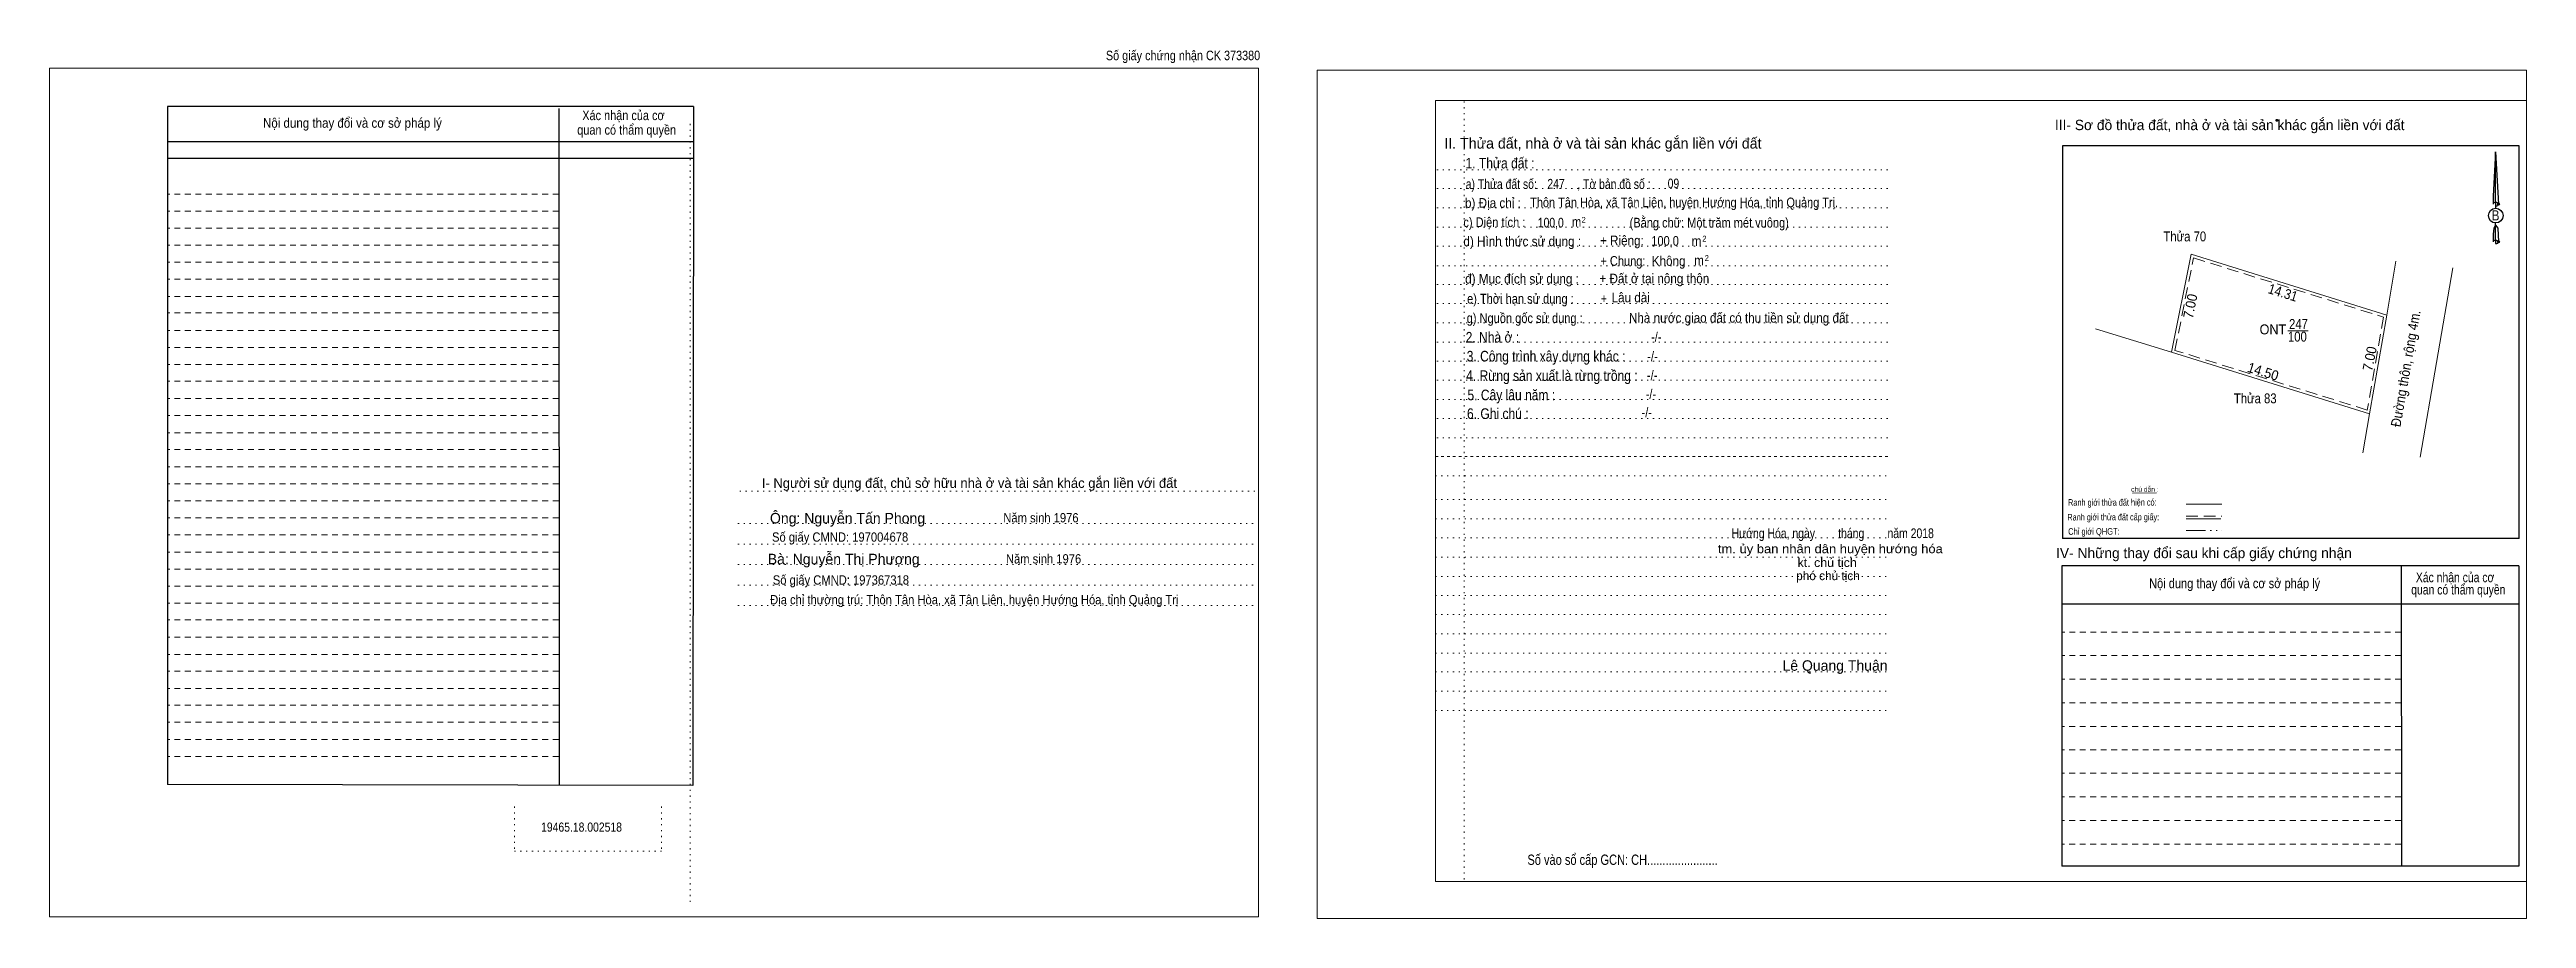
# Model space of a CAD drawing. Header units: metres. Extents: x 548189 to 548702, y 1837613 to 1837936.
# Drawn here: x 548189.2 to 548501, y 1837827 to 1837936.4 of the extents above; entities that cross this region are included whole.
import ezdxf
from ezdxf.enums import TextEntityAlignment as Align

# ---------------------------------------------------------------- set-up
doc = ezdxf.new("R2010")
doc.units = ezdxf.units.M
doc.header["$LTSCALE"] = 0.49
doc.header["$PDMODE"] = 32
doc.header["$PDSIZE"] = 0.245
for name, pattern in [('DASH_DOUBLE_DOT', [9.2, 5, -1.2, 0.3, -1.2, 0.3, -1.2]), ('DOTTED', [1.5, 0.3, -1.2]), ('MEDIUM_DASHED', [4.5, 3, -1.5]), ('SHORT_DASHED', [2.7, 1.5, -1.2])]:
    doc.linetypes.add(name, pattern=pattern)
for name, color, linetype, lineweight in [('1', 7, 'DOTTED', 13), ('18', 7, 'Continuous', 25), ('28', 7, 'SHORT_DASHED', 13), ('42', 7, 'Continuous', 13), ('55', 7, 'Continuous', 13), ('6', 7, 'Continuous', 13)]:
    doc.layers.add(name, color=color, linetype=linetype, lineweight=lineweight)
doc.layers.add('40', color=7, linetype='Continuous')

msp = doc.modelspace()

# ---------------------------------------------------------------- texts
at = {"layer": '18'}
for s, height, p in [('II. Thửa đất, nhà ở và tài sản khác gắn liền với đất', 1.334, (548384.745, 1837923.89)), ('Ông: Nguyễn Tấn Phong', 1.32, (548289.675, 1837876.72)), ('Bà: Nguyễn Thị Phượng', 1.32, (548289.19, 1837871.58)), ('phó chủ tịch', 1.11, (548413.07, 1837869.58)), ('Lê Quang Thuận', 1.317, (548413.96, 1837858.18))]:
    msp.add_text(s, height=height, dxfattribs=at).set_placement(p, align=Align.CENTER)
for s, height, width, p in [('1. Thửa đất :', 1.334, 0.85, (548371.795, 1837921.39)), ('a) Thửa đất số:              , Tờ bản đồ số : ', 1.223, 0.8, (548379.29, 1837918.81)), ('247', 1.22, 0.8, (548378.845, 1837918.85)), ('09', 1.21, 0.8, (548393.62, 1837918.9)), ('b) Địa chỉ : ', 1.223, 0.9, (548371.105, 1837916.44)), ('c) Diện tích :                                                   ', 1.223, 0.85, (548380.93, 1837914.01)), ('100,0', 1.22, 0.8, (548378.185, 1837913.96)), (' m', 1.223, 0.85, (548381.24, 1837914.06)), ('2', 0.7405, 0.75, (548382.32, 1837914.55)), ('(Bằng chữ: Một trăm mét vuông)', 1.22, 0.85, (548398.125, 1837913.96)), ('B', 1.28, 0.85, (548497.09, 1837914.84)), ('d) Hình thức sử dụng :', 1.222, 0.9, (548374.59, 1837911.61)), ('+ Riêng: ', 1.222, 0.9, (548387.335, 1837911.71)), ('       + Chung:', 1.222, 0.85, (548385.91, 1837909.14)), ('100,0', 1.22, 0.85, (548392.57, 1837911.66)), ('Không', 1.222, 0.9, (548393.015, 1837909.14)), (' m', 1.222, 0.9, (548396.32, 1837911.65)), (' m', 1.222, 0.9, (548396.64, 1837909.21)), ('2', 0.7405, 0.8, (548397.52, 1837912.18)), ('2', 0.7405, 0.8, (548397.82, 1837909.75)), ('đ) Mục đích sử dụng :', 1.222, 0.9, (548374.565, 1837906.9)), ('e) Thời hạn sử dụng :', 1.222, 0.85, (548374.36, 1837904.39)), ('+ ', 1.22, 0.8, (548385.05, 1837904.41)), ('Lâu dài', 1.22, 0.9, (548388.245, 1837904.54)), ('2. Nhà ở :', 1.334, 0.85, (548370.835, 1837899.48)), ('g) Nguồn gốc sử dụng :', 1.222, 0.85, (548374.9, 1837901.95)), ('3. Công trình xây dựng khác :', 1.334, 0.85, (548377.59, 1837897.1)), ('4. Rừng sản xuất là rừng trồng :', 1.334, 0.85, (548378.325, 1837894.65)), ('6. Ghi chú :', 1.334, 0.85, (548371.515, 1837889.87)), ('5. Cây lâu năm :', 1.334, 0.85, (548373.215, 1837892.22)), ('Hướng Hóa, ngày        tháng        năm 2018', 1.227, 0.8, (548413.67, 1837874.87)), ('tm. ủy ban nhân dân huyện hướng hóa', 1.11, 1.1, (548413.37, 1837872.97)), ('kt. chủ tịch', 1.11, 1.05, (548412.97, 1837871.24)), ('19465.18.002518', 1.15, 0.85, (548256.195, 1837837.93)), ('Số vào sổ cấp GCN: CH.......................', 1.299, 0.8, (548387.215, 1837833.75))]:
    msp.add_text(s, height=height, dxfattribs=dict(at, width=width)).set_placement(p, align=Align.CENTER)
for s, height, width, p in [('Thôn Tân Hòa, xã Tân Liên, huyện Hướng Hóa, tỉnh Quảng Trị.', 1.21, 0.85, (548375.59, 1837916.51)), ('Nhà nước giao đất có thu tiền sử dụng đất', 1.22, 0.9, (548388.02, 1837901.98))]:
    msp.add_text(s, height=height, dxfattribs=dict(at, width=width)).set_placement(p)
at = {"layer": '28'}
for s, height, width, p in [('Xác nhận của cơ', 1.208, 0.85, (548261.47, 1837927.47)), ('Xác nhận của cơ', 1.208, 0.85, (548261.47, 1837927.47)), ('Nội dung thay đổi và cơ sở pháp lý', 1.208, 0.9, (548227.36, 1837926.51)), ('Nội dung thay đổi và cơ sở pháp lý', 1.208, 0.9, (548227.36, 1837926.51)), (' quan có thẩm quyền', 1.208, 0.85, (548261.685, 1837925.64)), (' quan có thẩm quyền', 1.208, 0.85, (548261.685, 1837925.64)), ('-/-', 1.223, 0.85, (548391.465, 1837899.58)), ('-/-', 1.223, 0.85, (548390.985, 1837897.14)), ('-/-', 1.223, 0.85, (548390.945, 1837894.75)), ('-/-', 1.223, 0.85, (548390.265, 1837890.07)), ('-/-', 1.223, 0.85, (548390.785, 1837892.39)), ('Nội dung thay đổi và cơ sở pháp lý', 1.223, 0.85, (548464.25, 1837868.57)), ('Xác nhận của cơ', 1.223, 0.8, (548492, 1837869.32)), (' quan có thẩm quyền', 1.223, 0.8, (548492.22, 1837867.78))]:
    msp.add_text(s, height=height, dxfattribs=dict(at, width=width)).set_placement(p, align=Align.CENTER)
for s, height, p in [('III- Sơ đồ thửa đất, nhà ở và tài sản khác gắn liền với đất', 1.297, (548463.635, 1837926.21)), ('I- Người sử dụng đất, chủ sở hữu nhà ở và tài sản khác gắn liền với đất', 1.224, (548305.015, 1837881.19)), ('IV- Những thay đổi sau khi cấp giấy chứng nhận', 1.297, (548460.39, 1837872.35))]:
    msp.add_text(s, height=height, dxfattribs=at).set_placement(p, align=Align.CENTER)
at = {"layer": '28', "width": 0.9}
for s, p in [('Số giấy CMND: 197004678', (548280.17, 1837874.42)), ('Năm sinh 1976', (548309.28, 1837876.85)), ('Năm sinh 1976', (548309.61, 1837871.68)), ('Số giấy CMND: 197367318', (548280.27, 1837869.02)), ('Địa chỉ thường trú: Thôn Tân Hòa, xã Tân Liên, huyện Hướng Hóa, tỉnh Quảng Trị', (548279.93, 1837866.54))]:
    msp.add_text(s, height=1.17, dxfattribs=at).set_placement(p)
at = {"layer": '40', "width": 0.85}
msp.add_text('Số giấy chứng nhận CK 373380', height=1.2, dxfattribs=at).set_placement((548331.9, 1837935.01), align=Align.CENTER)
at = {"layer": '42'}
for s, width, p in [('Thửa 70', 0.85, (548457.98, 1837912.21)), ('ONT', 0.95, (548469.07, 1837900.51)), ('100', 0.85, (548472.15, 1837899.6)), ('247', 0.85, (548472.285, 1837901.19)), ('Thửa 83', 0.85, (548466.845, 1837891.83))]:
    msp.add_text(s, height=1.25, dxfattribs=dict(at, width=width)).set_placement(p, align=Align.CENTER)
for s, rotation, width, p in [('7.00', 78.546, 0.95, (548459.2841, 1837903.9409)), ('14.31', 342.718, 0.9, (548470.1493, 1837905.1646)), ('Đường thôn, rộng 4m.', 80.118, 0.9, (548486.393, 1837896.1127)), ('7.00', 78.546, 0.95, (548481.8641, 1837897.3309)), ('14.50', 342.718, 0.95, (548467.6493, 1837895.2328))]:
    msp.add_text(s, height=1.25, rotation=rotation, dxfattribs=dict(at, width=width)).set_placement(p, align=Align.CENTER)
at = {"layer": '55'}
for s, height, width, p in [('Ranh giới thửa đất hiện có:', 0.833, 0.8, (548448.859, 1837878.953)), ('Chỉ giới QHGT:', 0.8293, 0.85, (548446.544, 1837875.2977)), ('Ranh giới thửa đất cấp giấy:', 0.8293, 0.8, (548448.979, 1837877.1034))]:
    msp.add_text(s, height=height, rotation=0.135, dxfattribs=dict(at, width=width)).set_placement(p, align=Align.CENTER)
msp.add_text('chú dẫn :', height=0.6122, rotation=359.974, dxfattribs=at).set_placement((548452.9649, 1837880.6991), align=Align.CENTER)
at = {"layer": '6', "width": 0.9}
msp.add_text('+ Đất ở tại nông thôn', height=1.22, dxfattribs=at).set_placement((548391.22, 1837906.93), align=Align.CENTER)

# ---------------------------------------------------------------- linework, layer by layer
at = {"layer": '1', "linetype": 'Continuous'}
for p, q in [((548363.67, 1837929.95), (548500.98, 1837929.95)), ((548363.67, 1837929.95), (548363.67, 1837831.66)), ((548500.98, 1837929.95), (548500.98, 1837830.82)), ((548363.67, 1837831.66), (548500.98, 1837831.66))]:
    msp.add_line(p, q, dxfattribs=at)
at = {"layer": '1'}
for p, q in [((548367.3, 1837929.82), (548367.3, 1837831.51)), ((548269.88, 1837926.99), (548269.88, 1837828.73)), ((548363.85, 1837921.22), (548369.41, 1837921.22)), ((548363.85, 1837921.22), (548420.97, 1837921.22)), ((548363.85, 1837918.85), (548420.97, 1837918.85)), ((548363.85, 1837916.43), (548420.97, 1837916.43)), ((548363.85, 1837914.01), (548420.97, 1837914.01)), ((548363.85, 1837911.6), (548420.97, 1837911.6)), ((548363.85, 1837909.14), (548420.97, 1837909.14)), ((548363.85, 1837906.77), (548420.97, 1837906.77)), ((548363.85, 1837904.39), (548420.97, 1837904.39)), ((548363.85, 1837901.95), (548420.97, 1837901.95)), ((548363.85, 1837899.54), (548420.97, 1837899.54)), ((548363.85, 1837897.14), (548420.97, 1837897.14)), ((548363.85, 1837894.75), (548420.97, 1837894.75)), ((548363.85, 1837892.33), (548420.97, 1837892.33)), ((548363.85, 1837889.91), (548420.97, 1837889.91)), ((548363.67, 1837885.14), (548420.86, 1837885.14)), ((548363.85, 1837887.49), (548420.97, 1837887.49)), ((548363.85, 1837885.12), (548420.97, 1837885.12)), ((548363.67, 1837882.71), (548420.86, 1837882.71)), ((548276.11, 1837880.76), (548341.38, 1837880.76)), ((548363.67, 1837879.74), (548420.86, 1837879.74)), ((548275.88, 1837876.73), (548341.16, 1837876.73)), ((548363.67, 1837877.28), (548420.86, 1837877.28)), ((548275.88, 1837874.12), (548341.16, 1837874.12)), ((548363.67, 1837874.89), (548420.86, 1837874.89)), ((548275.88, 1837871.53), (548341.16, 1837871.53)), ((548363.67, 1837872.49), (548420.86, 1837872.49)), ((548363.67, 1837870.06), (548420.86, 1837870.06)), ((548275.88, 1837868.97), (548341.16, 1837868.97)), ((548275.88, 1837866.38), (548341.16, 1837866.38)), ((548363.67, 1837867.67), (548420.86, 1837867.67)), ((548363.67, 1837865.24), (548420.86, 1837865.24)), ((548363.67, 1837862.81), (548420.86, 1837862.81)), ((548363.67, 1837860.4), (548420.86, 1837860.4)), ((548363.67, 1837858.04), (548420.86, 1837858.04)), ((548363.67, 1837855.61), (548420.86, 1837855.61)), ((548363.67, 1837853.19), (548420.86, 1837853.19)), ((548247.75, 1837841.08), (548247.75, 1837835.49)), ((548266.28, 1837841.08), (548266.28, 1837835.49)), ((548247.75, 1837835.49), (548266.28, 1837835.49))]:
    msp.add_line(p, q, dxfattribs=at)
at = {"layer": '1', "linetype": 'Continuous'}
for points in [[(548189.24, 1837827.23), (548341.41, 1837827.23), (548341.41, 1837934), (548189.24, 1837934)], [(548189.24, 1837934), (548341.41, 1837934), (548341.41, 1837827.23), (548189.24, 1837827.23)], [(548348.79, 1837827.01), (548500.98, 1837827.01), (548500.98, 1837933.74), (548348.79, 1837933.74)]]:
    msp.add_lwpolyline(points, close=True, dxfattribs=at)
msp.add_lwpolyline([(548369.25, 1837929.95), (548500.98, 1837929.95), (548500.98, 1837831.66), (548369.25, 1837831.66)], dxfattribs=at)
at = {"layer": '18'}
for p, q in [((548497.1, 1837923.47), (548497.45, 1837916.91)), ((548497.1, 1837923.47), (548497.45, 1837916.91)), ((548497.1, 1837923.47), (548497.45, 1837916.91)), ((548496.81, 1837917.92), (548496.77, 1837916.91)), ((548497.1, 1837917.16), (548497.1, 1837916.89)), ((548497.1, 1837916.89), (548497.1, 1837916.67)), ((548497.1, 1837916.67), (548497.1, 1837916.41)), ((548497.1, 1837916.67), (548497.1, 1837916.41)), ((548497.1, 1837916.67), (548497.1, 1837916.41)), ((548497.1, 1837914.24), (548497.1, 1837914.55)), ((548497.1, 1837914.24), (548497.1, 1837914.55)), ((548497.1, 1837914.24), (548497.1, 1837914.55)), ((548497.1, 1837914.24), (548497.39, 1837913.87)), ((548497.1, 1837914.24), (548497.39, 1837913.87)), ((548497.1, 1837914.24), (548497.39, 1837913.87)), ((548497.39, 1837913.87), (548497.45, 1837912.16)), ((548497.39, 1837913.87), (548497.45, 1837912.16)), ((548497.39, 1837913.87), (548497.45, 1837912.16)), ((548497.1, 1837912.38), (548497.1, 1837912.09)), ((548497.1, 1837912.09), (548497.1, 1837911.95))]:
    msp.add_line(p, q, dxfattribs=at)
for points in [[(548497.1, 1837917.16), (548497.1, 1837923.47), (548496.81, 1837917.92)], [(548497.1, 1837912.38), (548497.1, 1837914.24), (548496.88, 1837913.87), (548496.81, 1837913.13), (548496.77, 1837912.16)]]:
    msp.add_lwpolyline(points, dxfattribs=at)
msp.add_ellipse((548497.1229, 1837915.457), major_axis=(0, 0.9328), ratio=0.983453, dxfattribs=at)
for centre, start_param, end_param in [((548497.1232, 1837916.8944), 1.57079633, 3.07445202), ((548497.1232, 1837916.8944), 0.06714063, 1.57079633), ((548497.1232, 1837916.8944), 4.71238898, 6.28318531), ((548497.1232, 1837912.1333), 2.49106941, 3.07427841), ((548497.1232, 1837912.1333), 1.57079633, 2.49106941), ((548497.1232, 1837912.1333), 0.06714063, 1.57079633), ((548497.1232, 1837912.1333), 4.71238898, 6.28318531)]:
    msp.add_ellipse(centre, major_axis=(0.3363, 0), ratio=0.655448, start_param=start_param, end_param=end_param, dxfattribs=at)
for p in [(548497.45, 1837916.91), (548497.45, 1837912.16)]:
    msp.add_point(p, dxfattribs=at)
at = {"layer": '28', "linetype": 'Continuous', "lineweight": 25}
for p, q in [((548270.27, 1837929.2), (548204.09, 1837929.2)), ((548253.32, 1837928.93), (548253.37, 1837843.81)), ((548270.27, 1837929.2), (548270.21, 1837843.76)), ((548270.27, 1837924.75), (548204.21, 1837924.75)), ((548270.27, 1837924.75), (548204.21, 1837924.75)), ((548270.27, 1837922.63), (548204.21, 1837922.63)), ((548442.6, 1837924.24), (548442.6, 1837874.82)), ((548500.05, 1837874.82), (548442.6, 1837874.82)), ((548485.2, 1837871.37), (548485.26, 1837833.6)), ((548500.01, 1837871.37), (548500, 1837833.6)), ((548500, 1837866.55), (548442.51, 1837866.55)), ((548270.21, 1837843.76), (548204.09, 1837843.85)), ((548500, 1837833.6), (548442.51, 1837833.6))]:
    msp.add_line(p, q, dxfattribs=at)
at = {"layer": '28'}
for p, q in [((548253.32, 1837918.16), (548204.09, 1837918.16)), ((548253.32, 1837916.02), (548204.09, 1837916.02)), ((548253.32, 1837913.89), (548204.09, 1837913.89)), ((548253.32, 1837911.74), (548204.09, 1837911.74)), ((548253.32, 1837909.58), (548204.09, 1837909.58)), ((548253.32, 1837907.46), (548204.09, 1837907.46)), ((548253.32, 1837905.29), (548204.09, 1837905.29)), ((548253.32, 1837903.21), (548204.09, 1837903.21)), ((548253.32, 1837901.01), (548204.09, 1837901.01)), ((548253.32, 1837898.87), (548204.09, 1837898.87)), ((548253.32, 1837896.71), (548204.09, 1837896.71)), ((548253.32, 1837894.6), (548204.09, 1837894.6)), ((548253.32, 1837892.43), (548204.09, 1837892.43)), ((548253.32, 1837890.29), (548204.09, 1837890.29)), ((548253.32, 1837888.13), (548204.09, 1837888.13)), ((548253.32, 1837886.01), (548204.09, 1837886.01)), ((548253.32, 1837883.83), (548204.09, 1837883.83)), ((548253.32, 1837881.69), (548204.09, 1837881.69)), ((548253.32, 1837879.57), (548204.09, 1837879.57)), ((548253.32, 1837877.41), (548204.09, 1837877.41)), ((548253.32, 1837875.27), (548204.09, 1837875.27)), ((548253.32, 1837873.12), (548204.09, 1837873.12)), ((548253.32, 1837870.97), (548204.09, 1837870.97)), ((548253.32, 1837868.84), (548204.09, 1837868.84)), ((548253.32, 1837866.67), (548204.09, 1837866.67)), ((548253.32, 1837864.57), (548204.09, 1837864.57)), ((548253.32, 1837862.39), (548204.09, 1837862.39)), ((548253.32, 1837860.24), (548204.09, 1837860.24)), ((548485.2, 1837863.05), (548442.51, 1837863.05)), ((548485.2, 1837860.08), (548442.51, 1837860.08)), ((548253.32, 1837858.11), (548204.09, 1837858.11)), ((548485.2, 1837857.13), (548442.51, 1837857.13)), ((548253.32, 1837855.95), (548204.09, 1837855.95)), ((548253.32, 1837853.83), (548204.09, 1837853.83)), ((548485.2, 1837854.15), (548442.51, 1837854.15)), ((548253.32, 1837851.69), (548204.09, 1837851.69)), ((548485.18, 1837851.17), (548442.51, 1837851.17)), ((548253.32, 1837849.51), (548204.09, 1837849.51)), ((548485.18, 1837848.23), (548442.51, 1837848.23)), ((548253.32, 1837847.41), (548204.09, 1837847.41)), ((548485.18, 1837845.28), (548442.51, 1837845.28)), ((548485.18, 1837842.3), (548442.51, 1837842.3)), ((548485.18, 1837839.33), (548442.51, 1837839.33)), ((548485.18, 1837836.37), (548442.51, 1837836.37))]:
    msp.add_line(p, q, dxfattribs=at)
at = {"layer": '28', "linetype": 'Continuous', "lineweight": 25}
for points in [[(548270.27, 1837929.2), (548204.09, 1837929.2), (548204.09, 1837843.85)], [(548500.05, 1837874.82), (548500.05, 1837924.24), (548442.6, 1837924.24)], [(548500.01, 1837871.37), (548442.51, 1837871.37), (548442.51, 1837833.6)]]:
    msp.add_lwpolyline(points, dxfattribs=at)
at = {"layer": '28'}
msp.add_point((548469.57, 1837927.44), dxfattribs=at)
at = {"layer": '42'}
for p, q in [((548484.56, 1837909.71), (548483.39, 1837902.94)), ((548491.73, 1837908.87), (548487.59, 1837885.05)), ((548456.3, 1837898.25), (548446.76, 1837901.2)), ((548470.93, 1837900.96), (548473.52, 1837900.96)), ((548481.23, 1837890.52), (548480.37, 1837885.59))]:
    msp.add_line(p, q, dxfattribs=at)
msp.add_lwpolyline([(548483.39, 1837902.94), (548481.23, 1837890.52), (548456.3, 1837898.25), (548458.8, 1837910.6)], close=True, dxfattribs=at)
at = {"layer": '42', "linetype": 'MEDIUM_DASHED'}
msp.add_lwpolyline([(548459.09, 1837910.13), (548482.98, 1837902.69), (548480.94, 1837890.99), (548456.73, 1837898.5)], close=True, dxfattribs=at)
at = {"layer": '55'}
for p, q in [((548451.39, 1837880.54), (548454.4, 1837880.58)), ((548458.15, 1837879.13), (548462.66, 1837879.13)), ((548458.16, 1837877.31), (548462.51, 1837877.31)), ((548458.16, 1837877.31), (548462.51, 1837877.31))]:
    msp.add_line(p, q, dxfattribs=at)
at = {"layer": '55', "linetype": 'DASH_DOUBLE_DOT'}
msp.add_line((548458.15, 1837875.84), (548462.66, 1837875.84), dxfattribs=at)
at = {"layer": '55', "linetype": 'MEDIUM_DASHED'}
msp.add_line((548458.16, 1837877.65), (548462.66, 1837877.65), dxfattribs=at)

msp.set_redraw_order([(e.dxf.handle, doc.entitydb.next_handle()) for e in msp.query("TEXT MTEXT ATTDEF DIMENSION ARC_DIMENSION")])  # texts and dimensions are drawn at this point

doc.saveas('drawing.dxf')
